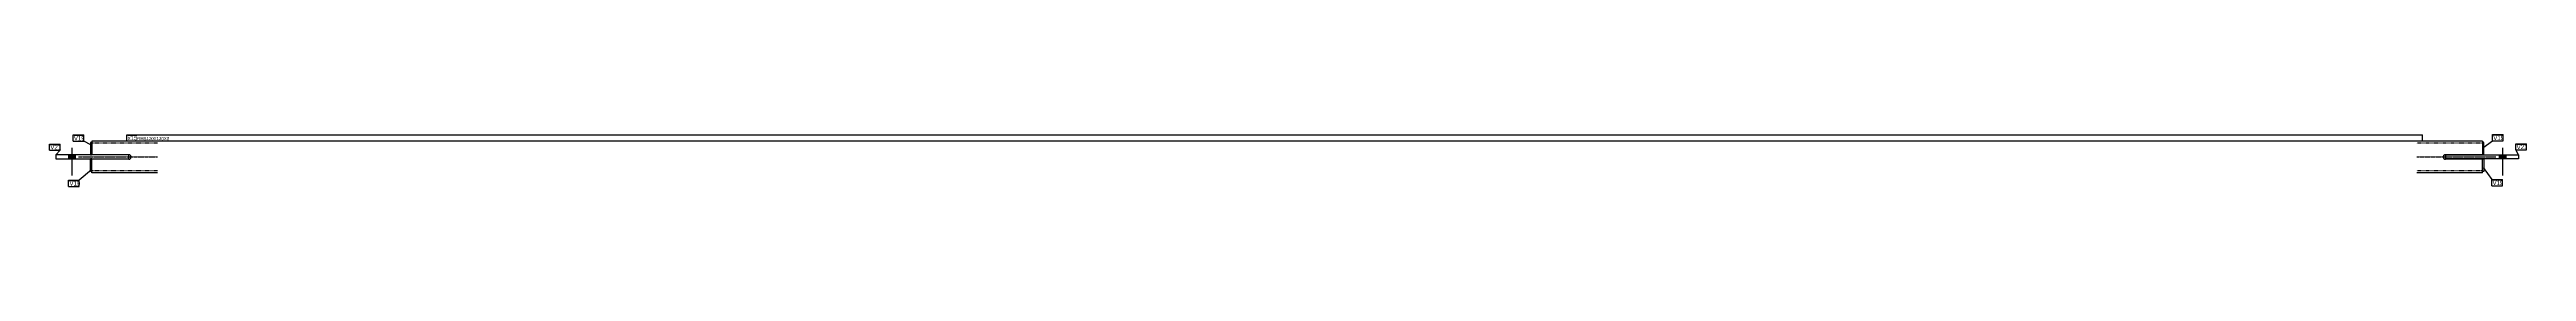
# Model space of a CAD drawing. Header units: millimetres. Extents: x 172 to 25210, y 12 to 522.
# Drawn here: x 172 to 9496, y 12 to 208 of the extents above; entities that cross this region are included whole.
import ezdxf

# ---------------------------------------------------------------- set-up
doc = ezdxf.new("R2010")
doc.units = ezdxf.units.MM
doc.linetypes.add('DXK_LINE_DOT2', pattern=[3.9198, 1.9599, -1.9599])
doc.linetypes.add('DXK_LINE_DOT3', pattern=[5.9187, 2.979, -0.9799, 0.9799, -0.9799])
doc.layers.add('STÅL', color=7, linetype='Continuous')
doc.layers.add('TEKST', color=7, linetype='Continuous')
doc.styles.add('Arial Narrow', font='ARIALN.TTF', dxfattribs={"height": 0.2})

msp = doc.modelspace()

# ---------------------------------------------------------------- hatches: boundary and pattern name
at = {"layer": 'STÅL', "linetype": 'Continuous'}
for points in [[(243, 115.8), (269, 115.8), (269, 130.8), (243, 130.8)], [(243, 115.8), (269, 115.8), (269, 130.8), (243, 130.8)], [(9419, 130.8), (9393, 130.8), (9393, 115.8), (9419, 115.8)], [(9419, 130.8), (9393, 130.8), (9393, 115.8), (9419, 115.8)]]:
    msp.add_hatch(color=96, dxfattribs=at).paths.add_polyline_path(points)

# ---------------------------------------------------------------- linework, layer by layer
at = {"layer": 'STÅL', "color": 2, "linetype": 'Continuous'}
for p, q in [((196, 130.8), (196, 115.8)), ((471, 130.8), (196, 130.8)), ((196, 115.8), (471, 115.8)), ((331, 178.3), (326, 178.3)), ((326, 178.3), (326, 163.3)), ((326, 163.3), (326, 130.8)), ((326, 68.3), (326, 115.8)), ((331, 183.3), (331, 131.8)), ((578.4, 183.3), (331, 183.3)), ((331, 131.8), (331, 130.8)), ((470.5, 131.8), (331, 131.8)), ((331, 114.8), (331, 115.8)), ((331, 83.3), (331, 114.8)), ((470.5, 114.8), (331, 114.8)), ((473.8, 131.1), (470.5, 131.8)), ((470.5, 114.8), (473.8, 115.4)), ((471, 115.8), (471, 130.8)), ((9331, 183.3), (9083, 183.3)), ((9191.5, 131.8), (9188.3, 131.1)), ((9188.3, 115.4), (9191.5, 114.8)), ((9191, 130.8), (9466, 130.8)), ((9191, 130.8), (9191, 115.8)), ((9466, 115.8), (9191, 115.8)), ((9331, 131.8), (9191.5, 131.8)), ((9331, 114.8), (9191.5, 114.8)), ((9331, 183.3), (9331, 163.3)), ((9336, 178.3), (9331, 178.3)), ((9331, 163.3), (9331, 131.8)), ((9331, 131.8), (9331, 130.8)), ((9331, 114.8), (9331, 115.8)), ((9331, 63.3), (9331, 114.8)), ((9336, 130.8), (9336, 178.3)), ((9336, 115.8), (9336, 68.3)), ((9466, 130.8), (9466, 115.8)), ((331, 68.3), (326, 68.3)), ((331, 63.3), (331, 83.3)), ((578.4, 63.3), (331, 63.3)), ((9331, 63.3), (9083, 63.3)), ((9336, 68.3), (9331, 68.3))]:
    msp.add_line(p, q, dxfattribs=at)
at = {"layer": 'STÅL', "color": 96, "linetype": 'Continuous'}
for p, q in [((243, 130.8), (243, 115.8)), ((243, 130.8), (243, 115.8)), ((256, 157.8), (256, 52.8)), ((256, 157.8), (256, 52.8)), ((269, 130.8), (269, 115.8)), ((269, 130.8), (269, 115.8)), ((9393, 130.8), (9393, 115.8)), ((9393, 130.8), (9393, 115.8)), ((9406, 157.8), (9406, 52.8)), ((9406, 157.8), (9406, 52.8)), ((9419, 130.8), (9419, 115.8)), ((9419, 130.8), (9419, 115.8))]:
    msp.add_line(p, q, dxfattribs=at)
at = {"layer": 'STÅL', "color": 7, "linetype": 'DXK_LINE_DOT3'}
for p, q in [((281, 123.3), (578.4, 123.3)), ((9083, 123.3), (9381, 123.3))]:
    msp.add_line(p, q, dxfattribs=at)
at = {"layer": 'STÅL', "color": 7, "linetype": 'DXK_LINE_DOT2'}
for p, q in [((326, 178.3), (326, 169)), ((326, 130.8), (331, 130.8)), ((331, 115.8), (326, 115.8)), ((331, 131.8), (331, 178.3)), ((578.4, 175.3), (331, 175.3)), ((331, 68.3), (331, 114.8)), ((9331, 175.3), (9083, 175.3)), ((9331, 181.7), (9331, 178.3)), ((9331, 178.3), (9331, 131.8)), ((9331, 130.8), (9336, 130.8)), ((9331, 115.8), (9336, 115.8)), ((9331, 68.3), (9331, 114.8)), ((578.4, 71.3), (331, 71.3)), ((331, 64.8), (331, 68.3)), ((9331, 71.3), (9083, 71.3))]:
    msp.add_line(p, q, dxfattribs=at)
at = {"layer": 'STÅL', "color": 2, "linetype": 'Continuous'}
for centre, start, end in [((470.5, 123.3), 292.5, 67.5), ((9191.5, 123.3), 112.5, 247.5)]:
    msp.add_arc(centre, 8.5, start, end, dxfattribs=at)

# ---------------------------------------------------------------- next in the draw order: wipeouts: each hides what was drawn before it
at = {"color": 0}
for points in [[(497, 186.6), (497, 204.1), (466.1, 204.1), (466.1, 186.6)], [(9405.3, 187.1), (9405.3, 204.6), (9371.2, 204.6), (9371.2, 187.1)], [(209.1, 151.6), (209.1, 169.1), (175, 169.1), (175, 151.6)], [(9493.1, 152.6), (9493.1, 170.1), (9459, 170.1), (9459, 152.6)], [(281.1, 15), (281.1, 32.5), (247, 32.5), (247, 15)], [(9402.6, 17.1), (9402.6, 34.6), (9368.5, 34.6), (9368.5, 17.1)]]:
    msp.add_wipeout(points, dxfattribs=at).dxf.layer = 'TEKST'

# ---------------------------------------------------------------- next in the draw order: wipeouts: each hides what was drawn before it
for points in [[(497, 186.6), (497, 204.1), (466.1, 204.1), (466.1, 186.6)], [(9405.3, 187.1), (9405.3, 204.6), (9371.2, 204.6), (9371.2, 187.1)], [(209.1, 151.6), (209.1, 169.1), (175, 169.1), (175, 151.6)], [(9493.1, 152.6), (9493.1, 170.1), (9459, 170.1), (9459, 152.6)], [(281.1, 15), (281.1, 32.5), (247, 32.5), (247, 15)], [(9402.6, 17.1), (9402.6, 34.6), (9368.5, 34.6), (9368.5, 17.1)]]:
    msp.add_wipeout(points, dxfattribs=at).dxf.layer = 'TEKST'

# ---------------------------------------------------------------- next in the draw order: linework, layer by layer
at = {"layer": 'TEKST', "color": 7, "linetype": 'Continuous'}
for p, q in [((9368.2, 207.6), (9408.3, 207.6)), ((9368.2, 184.1), (9368.2, 207.6)), ((9408.3, 184.1), (9408.3, 207.6)), ((172, 172.1), (212.1, 172.1)), ((172, 148.6), (172, 172.1)), ((172, 148.6), (212.1, 148.6)), ((196, 130.8), (212.1, 148.6)), ((212.1, 148.6), (212.1, 172.1)), ((9332.1, 157.6), (9368.2, 184.1)), ((9368.2, 184.1), (9408.3, 184.1)), ((9456, 173.1), (9496.1, 173.1)), ((9456, 149.6), (9456, 173.1)), ((9466, 130.8), (9456, 149.6)), ((9456, 149.6), (9496.1, 149.6)), ((9496.1, 149.6), (9496.1, 173.1)), ((244, 35.5), (284.1, 35.5)), ((244, 12), (244, 35.5)), ((244, 12), (284.1, 12)), ((329.4, 74.5), (284.1, 35.5)), ((284.1, 12), (284.1, 35.5)), ((9333.3, 83.1), (9365.5, 37.6)), ((9365.5, 37.6), (9405.6, 37.6)), ((9365.5, 14.1), (9365.5, 37.6)), ((9365.5, 14.1), (9405.6, 14.1)), ((9405.6, 14.1), (9405.6, 37.6))]:
    msp.add_line(p, q, dxfattribs=at)

# ---------------------------------------------------------------- next in the draw order: texts
at = {"layer": 'TEKST', "color": 3, "style": 'Arial Narrow'}
for s, p in [('V19', (9371.2, 187.1)), ('V21', (175, 151.6)), ('V21', (9459, 152.6)), ('V19', (247, 15)), ('V19', (9368.5, 17.1))]:
    msp.add_text(s, height=16.7, dxfattribs=at).set_placement(p)

# ---------------------------------------------------------------- next in the draw order: wipeouts: each hides what was drawn before it
at = {"color": 0}
msp.add_wipeout([(9102.4, 186.6), (9102.4, 199.1), (502.3, 199.1), (502.3, 186.6)], dxfattribs=at).dxf.layer = 'TEKST'

# ---------------------------------------------------------------- next in the draw order: wipeouts: each hides what was drawn before it
msp.add_wipeout([(9102.4, 186.6), (9102.4, 199.1), (502.3, 199.1), (502.3, 186.6)], dxfattribs=at).dxf.layer = 'TEKST'

# ---------------------------------------------------------------- next in the draw order: linework, layer by layer
at = {"layer": 'TEKST', "color": 7, "linetype": 'Continuous'}
for p, q in [((463.1, 207.1), (9105.4, 207.1)), ((463.1, 183.6), (463.1, 207.1)), ((9105.4, 183.6), (9105.4, 207.1)), ((331, 183.3), (463.1, 183.6)), ((463.1, 183.6), (9105.4, 183.6))]:
    msp.add_line(p, q, dxfattribs=at)

# ---------------------------------------------------------------- next in the draw order: texts
at = {"layer": 'TEKST', "color": 3, "style": 'Arial Narrow'}
for s, height, p in [('x15', 16.7, (466.1, 186.6)), ('RHS120X120X8', 11.93, (502.3, 186.6))]:
    msp.add_text(s, height=height, dxfattribs=at).set_placement(p)

# ---------------------------------------------------------------- next in the draw order: wipeouts: each hides what was drawn before it
at = {"color": 0}
msp.add_wipeout([(297.7, 185.7), (297.7, 203.2), (263.6, 203.2), (263.6, 185.7)], dxfattribs=at).dxf.layer = 'TEKST'

# ---------------------------------------------------------------- next in the draw order: wipeouts: each hides what was drawn before it
msp.add_wipeout([(297.7, 185.7), (297.7, 203.2), (263.6, 203.2), (263.6, 185.7)], dxfattribs=at).dxf.layer = 'TEKST'

# ---------------------------------------------------------------- next in the draw order: linework, layer by layer
at = {"layer": 'TEKST', "color": 7, "linetype": 'Continuous'}
for p, q in [((260.6, 206.2), (300.7, 206.2)), ((260.6, 182.7), (260.6, 206.2)), ((300.7, 182.7), (300.7, 206.2)), ((260.6, 182.7), (300.7, 182.7)), ((327.3, 168.5), (300.7, 182.7))]:
    msp.add_line(p, q, dxfattribs=at)

# ---------------------------------------------------------------- next in the draw order: texts
at = {"layer": 'TEKST', "color": 3, "style": 'Arial Narrow'}
msp.add_text('V19', height=16.7, dxfattribs=at).set_placement((263.6, 185.7))

doc.saveas('drawing.dxf')
